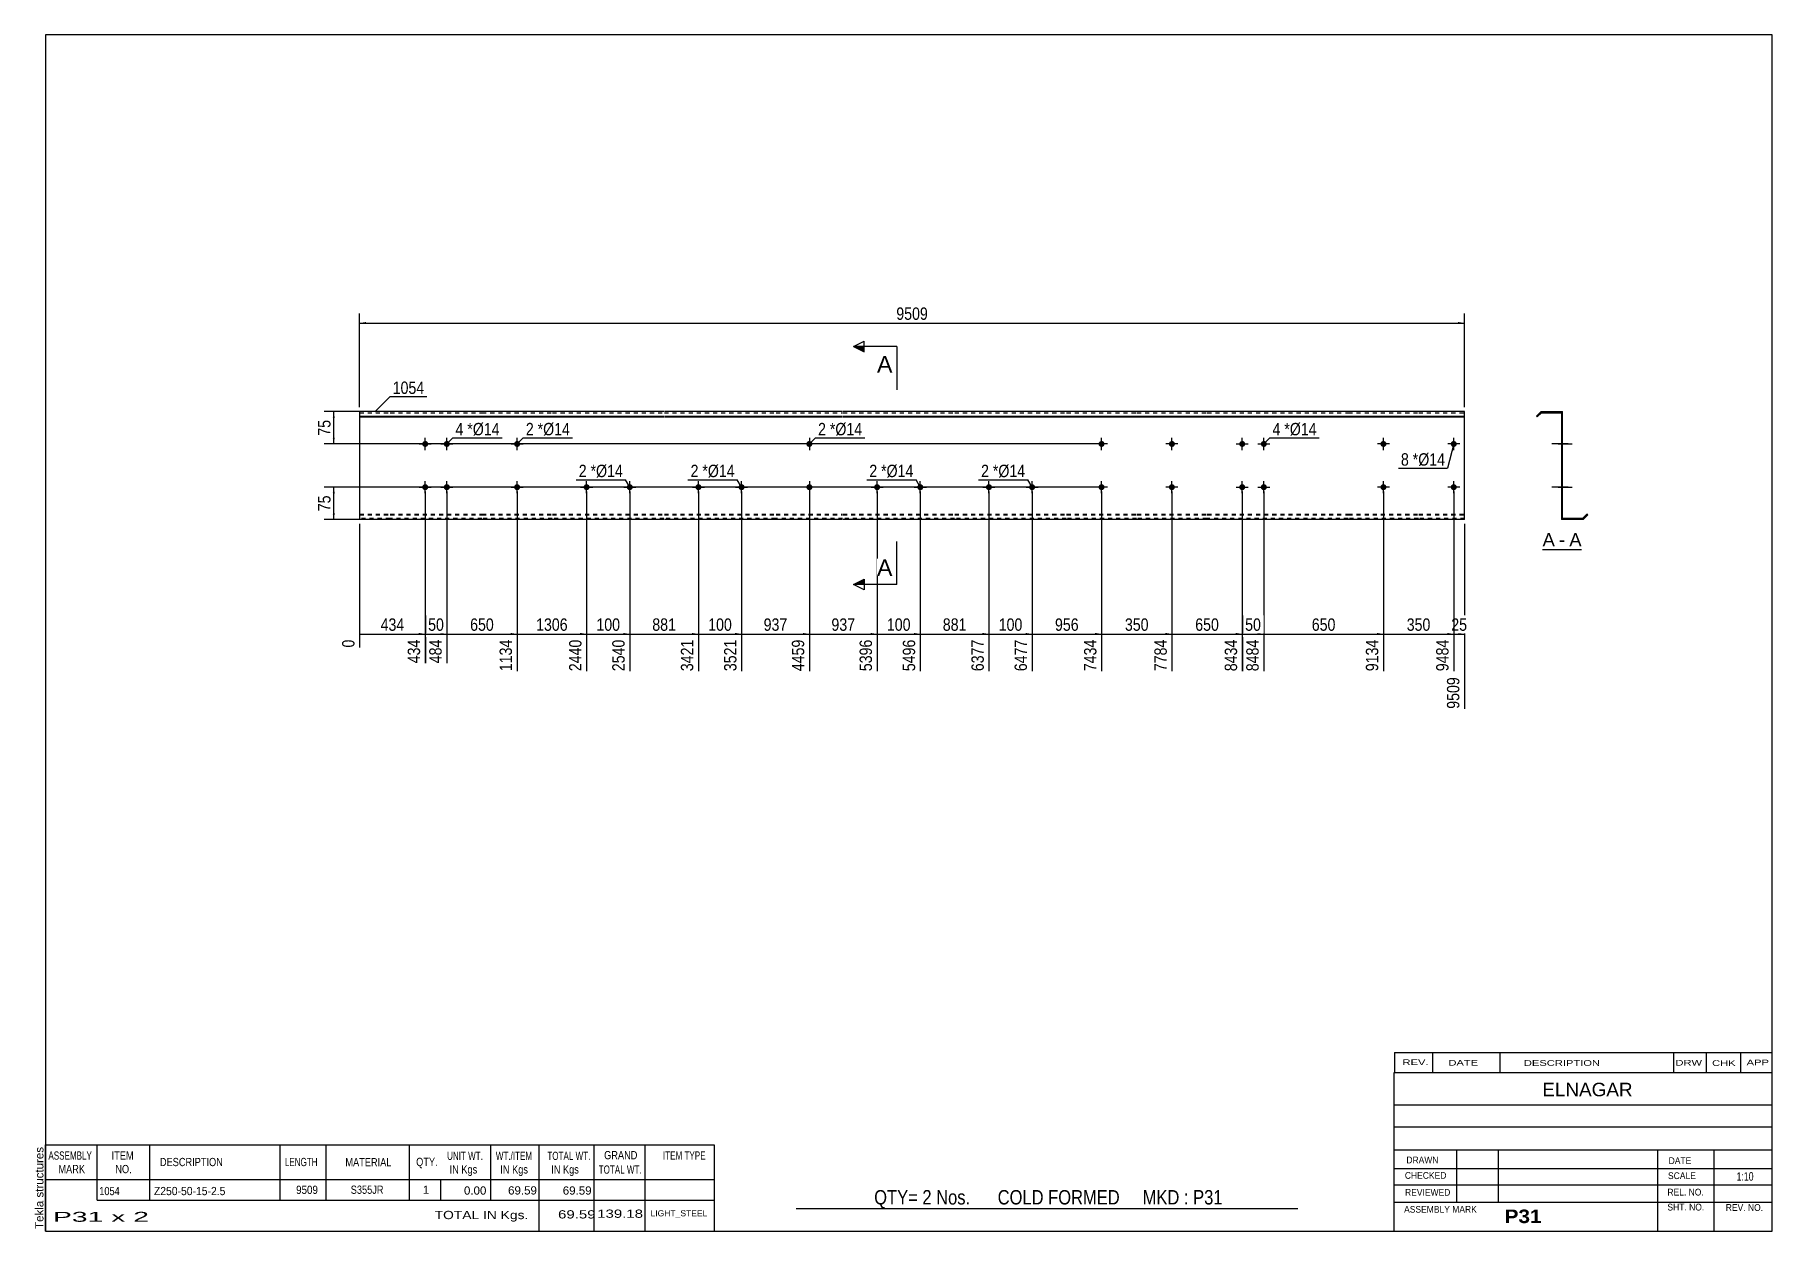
# Model space of a CAD drawing. Header units: millimetres. Extents: x -75 to 327, y -177 to 100.
import ezdxf

# ---------------------------------------------------------------- set-up
doc = ezdxf.new("R2010")
doc.units = ezdxf.units.MM
doc.linetypes.add('DXK_LINE_DOT1', pattern=[1.8814, 0.9407, -0.9407])
doc.styles.add('Arial', font='ARIAL.TTF', dxfattribs={"height": 0.2})
doc.styles.add('Arial Bold', font='ARIALBD.TTF', dxfattribs={"height": 0.2})
doc.styles.add('Arial Narrow', font='ARIALN.TTF', dxfattribs={"height": 0.2})

# ---------------------------------------------------------------- blocks, each defined once
blk = doc.blocks.new('Unknown-629082065-1769')
at = {"color": 5, "linetype": 'Continuous'}
for p, q in [((327.25, 99.75), (-72.75, 99.75)), ((-72.75, 99.75), (-72.75, -177.25)), ((327.25, -177.25), (327.25, 99.75)), ((-72.75, -177.25), (327.25, -177.25))]:
    blk.add_line(p, q, dxfattribs=at)
at = {"color": 174, "linetype": 'Continuous', "style": 'Arial'}
blk.add_text('Tekla structures', height=1.9102, rotation=90, dxfattribs=at).set_placement((-73.25, -176.75))
blk = doc.blocks.new('Unknown-629082065-12 - 1236')
at = {"color": 7, "linetype": 'Continuous'}
blk.add_line((274.04, -19.45), (283.07, -19.45), dxfattribs=at)
at = {"color": 0, "linetype": 'Continuous'}
blk.add_wipeout([(276.89, -18.7), (276.89, -15.5), (274.04, -15.5), (274.04, -18.7)], dxfattribs=at)
blk.add_wipeout([(279.27, -18.7), (279.27, -15.5), (277.85, -15.5), (277.85, -18.7)], dxfattribs=at)
at = {"color": 96, "linetype": 'Continuous', "style": 'Arial'}
blk.add_text('A', height=3.06, dxfattribs=at).set_placement((274.04, -18.7))
at = {"color": 0, "linetype": 'Continuous'}
blk.add_wipeout([(283.07, -18.7), (283.07, -15.5), (280.23, -15.5), (280.23, -18.7)], dxfattribs=at)
at = {"color": 96, "linetype": 'Continuous', "style": 'Arial'}
for s, p in [('A', (280.23, -18.7)), ('-', (277.85, -18.7))]:
    blk.add_text(s, height=3.06, dxfattribs=at).set_placement(p)
blk = doc.blocks.new('Bolt-629082065-1223 - 1203')
at = {"linetype": 'Continuous'}
for points in [[(14.5, 5, -1), (15.9, 5, -1)], [(19.5, 5, -1), (20.9, 5, -1)], [(14.5, -5, -1), (15.9, -5, -1)], [(19.5, -5, -1), (20.9, -5, -1)]]:
    blk.add_hatch(color=3, dxfattribs=at).paths.add_polyline_path(points)
at = {"color": 3, "linetype": 'Continuous'}
for p, q in [((13.8, 5), (16.6, 5)), ((15.2, 3.6), (15.2, 6.4)), ((18.8, 5), (21.6, 5)), ((20.2, 3.6), (20.2, 6.4)), ((15.2, -6.4), (15.2, -3.6)), ((20.2, -6.4), (20.2, -3.6)), ((13.8, -5), (16.6, -5)), ((18.8, -5), (21.6, -5))]:
    blk.add_line(p, q, dxfattribs=at)
blk = doc.blocks.new('Part-629082065-1218 - 1203')
at = {"color": 2, "linetype": 'Continuous'}
for p, q in [((7, 12.5), (0, 12.5)), ((0, 12.5), (0, -12.5)), ((28.29, 12.5), (7.1, 12.5)), ((44.59, 12.5), (28.39, 12.5)), ((70.49, 12.5), (44.69, 12.5)), ((96.39, 12.5), (70.59, 12.5)), ((111.89, 12.5), (96.49, 12.5)), ((137.79, 12.5), (111.99, 12.5)), ((163.69, 12.5), (137.89, 12.5)), ((179.98, 12.5), (163.79, 12.5)), ((196.28, 12.5), (180.08, 12.5)), ((228.97, 12.5), (196.38, 12.5)), ((245.27, 12.5), (229.07, 12.5)), ((255.96, 12.5), (245.37, 12.5)), ((255.96, -12.5), (255.96, 12.5)), ((0, 11.44), (7, 11.44)), ((0, 11.26), (7, 11.26)), ((7.1, 11.44), (28.29, 11.44)), ((7.1, 11.26), (28.29, 11.26)), ((28.39, 11.44), (44.59, 11.44)), ((28.39, 11.26), (44.59, 11.26)), ((44.69, 11.44), (70.49, 11.44)), ((44.69, 11.26), (70.49, 11.26)), ((70.59, 11.44), (96.39, 11.44)), ((70.59, 11.26), (96.39, 11.26)), ((96.49, 11.44), (111.89, 11.44)), ((96.49, 11.26), (111.89, 11.26)), ((111.99, 11.44), (137.79, 11.44)), ((111.99, 11.26), (137.79, 11.26)), ((137.89, 11.44), (163.69, 11.44)), ((137.89, 11.26), (163.69, 11.26)), ((163.79, 11.44), (179.98, 11.44)), ((163.79, 11.26), (179.98, 11.26)), ((180.08, 11.44), (196.28, 11.44)), ((180.08, 11.26), (196.28, 11.26)), ((196.38, 11.44), (228.97, 11.44)), ((196.38, 11.26), (228.97, 11.26)), ((229.07, 11.44), (245.27, 11.44)), ((229.07, 11.26), (245.27, 11.26)), ((245.37, 11.44), (255.96, 11.44)), ((245.37, 11.26), (255.96, 11.26)), ((7, -12.5), (0, -12.5)), ((28.29, -12.5), (7.1, -12.5)), ((44.59, -12.5), (28.39, -12.5)), ((70.49, -12.5), (44.69, -12.5)), ((96.39, -12.5), (70.59, -12.5)), ((111.89, -12.5), (96.49, -12.5)), ((137.79, -12.5), (111.99, -12.5)), ((163.69, -12.5), (137.89, -12.5)), ((179.98, -12.5), (163.79, -12.5)), ((196.28, -12.5), (180.08, -12.5)), ((228.97, -12.5), (196.38, -12.5)), ((245.27, -12.5), (229.07, -12.5)), ((255.96, -12.5), (245.37, -12.5))]:
    blk.add_line(p, q, dxfattribs=at)
at = {"color": 7, "linetype": 'DXK_LINE_DOT1'}
for p, q in [((0, 12.25), (7, 12.25)), ((7.1, 12.25), (28.29, 12.25)), ((28.39, 12.25), (44.59, 12.25)), ((44.69, 12.25), (70.49, 12.25)), ((70.59, 12.25), (96.39, 12.25)), ((96.49, 12.25), (111.89, 12.25)), ((111.99, 12.25), (137.79, 12.25)), ((137.89, 12.25), (163.69, 12.25)), ((163.79, 12.25), (179.98, 12.25)), ((180.08, 12.25), (196.28, 12.25)), ((196.38, 12.25), (228.97, 12.25)), ((229.07, 12.25), (245.27, 12.25)), ((245.37, 12.25), (255.96, 12.25)), ((0, -11.26), (7, -11.26)), ((0, -11.44), (7, -11.44)), ((7.1, -11.26), (28.29, -11.26)), ((7.1, -11.44), (28.29, -11.44)), ((28.39, -11.26), (44.59, -11.26)), ((28.39, -11.44), (44.59, -11.44)), ((44.69, -11.26), (70.49, -11.26)), ((44.69, -11.44), (70.49, -11.44)), ((70.59, -11.26), (96.39, -11.26)), ((70.59, -11.44), (96.39, -11.44)), ((96.49, -11.26), (111.89, -11.26)), ((96.49, -11.44), (111.89, -11.44)), ((111.99, -11.26), (137.79, -11.26)), ((111.99, -11.44), (137.79, -11.44)), ((137.89, -11.26), (163.69, -11.26)), ((137.89, -11.44), (163.69, -11.44)), ((163.79, -11.26), (179.98, -11.26)), ((163.79, -11.44), (179.98, -11.44)), ((180.08, -11.26), (196.28, -11.26)), ((180.08, -11.44), (196.28, -11.44)), ((196.38, -11.26), (228.97, -11.26)), ((196.38, -11.44), (228.97, -11.44)), ((229.07, -11.26), (245.27, -11.26)), ((229.07, -11.44), (245.27, -11.44)), ((245.37, -11.26), (255.96, -11.26)), ((245.37, -11.44), (255.96, -11.44)), ((7, -12.25), (0, -12.25)), ((28.29, -12.25), (7.1, -12.25)), ((44.59, -12.25), (28.39, -12.25)), ((70.49, -12.25), (44.69, -12.25)), ((96.39, -12.25), (70.59, -12.25)), ((111.89, -12.25), (96.49, -12.25)), ((137.79, -12.25), (111.99, -12.25)), ((163.69, -12.25), (137.89, -12.25)), ((179.98, -12.25), (163.79, -12.25)), ((196.28, -12.25), (180.08, -12.25)), ((228.97, -12.25), (196.38, -12.25)), ((245.27, -12.25), (229.07, -12.25)), ((255.96, -12.25), (245.37, -12.25))]:
    blk.add_line(p, q, dxfattribs=at)
blk = doc.blocks.new('Bolt-629082065-1219 - 1203')
at = {"linetype": 'Continuous'}
for points in [[(171.18, 5, -1), (172.58, 5, -1)], [(252.76, 5, -1), (254.16, 5, -1)]]:
    blk.add_hatch(color=3, dxfattribs=at).paths.add_polyline_path(points)
at = {"color": 3, "linetype": 'Continuous'}
for p, q in [((173.28, 5), (170.48, 5)), ((171.88, 3.6), (171.88, 6.4)), ((254.86, 5), (252.06, 5)), ((253.46, 3.6), (253.46, 6.4))]:
    blk.add_line(p, q, dxfattribs=at)
blk = doc.blocks.new('Bolt-629082065-1220 - 1203')
at = {"linetype": 'Continuous'}
for points in [[(171.18, -5, -1), (172.58, -5, -1)], [(252.76, -5, -1), (254.16, -5, -1)]]:
    blk.add_hatch(color=3, dxfattribs=at).paths.add_polyline_path(points)
at = {"color": 3, "linetype": 'Continuous'}
for p, q in [((171.88, -6.4), (171.88, -3.6)), ((253.46, -6.4), (253.46, -3.6)), ((173.28, -5), (170.48, -5)), ((254.86, -5), (252.06, -5))]:
    blk.add_line(p, q, dxfattribs=at)
blk = doc.blocks.new('Bolt-629082065-1221 - 1203')
at = {"linetype": 'Continuous'}
for points in [[(104.89, 5, -1), (103.49, 5, -1)], [(104.89, -5, -1), (103.49, -5, -1)]]:
    blk.add_hatch(color=3, dxfattribs=at).paths.add_polyline_path(points)
at = {"color": 3, "linetype": 'Continuous'}
for p, q in [((105.59, 5), (102.79, 5)), ((104.19, 6.4), (104.19, 3.6)), ((104.19, -3.6), (104.19, -6.4)), ((105.59, -5), (102.79, -5))]:
    blk.add_line(p, q, dxfattribs=at)
blk = doc.blocks.new('Bolt-629082065-1222 - 1203')
at = {"linetype": 'Continuous'}
for points in [[(35.79, 5, -1), (37.19, 5, -1)], [(35.79, -5, -1), (37.19, -5, -1)]]:
    blk.add_hatch(color=3, dxfattribs=at).paths.add_polyline_path(points)
at = {"color": 3, "linetype": 'Continuous'}
for p, q in [((35.09, 5), (37.89, 5)), ((36.49, 3.6), (36.49, 6.4)), ((36.49, -6.4), (36.49, -3.6)), ((35.09, -5), (37.89, -5))]:
    blk.add_line(p, q, dxfattribs=at)
blk = doc.blocks.new('Bolt-629082065-1224 - 1203')
at = {"linetype": 'Continuous'}
for points in [[(203.77, 5, -1), (205.17, 5, -1)], [(208.77, 5, -1), (210.17, 5, -1)], [(203.77, -5, -1), (205.17, -5, -1)], [(208.77, -5, -1), (210.17, -5, -1)]]:
    blk.add_hatch(color=3, dxfattribs=at).paths.add_polyline_path(points)
at = {"color": 3, "linetype": 'Continuous'}
for p, q in [((203.07, 5), (205.87, 5)), ((204.47, 3.6), (204.47, 6.4)), ((208.07, 5), (210.87, 5)), ((209.47, 3.6), (209.47, 6.4)), ((204.47, -6.4), (204.47, -3.6)), ((209.47, -6.4), (209.47, -3.6)), ((203.07, -5), (205.87, -5)), ((208.07, -5), (210.87, -5))]:
    blk.add_line(p, q, dxfattribs=at)
blk = doc.blocks.new('Bolt-629082065-1225 - 1203')
at = {"linetype": 'Continuous'}
for points in [[(187.48, 5, -1), (188.88, 5, -1)], [(236.47, 5, -1), (237.87, 5, -1)]]:
    blk.add_hatch(color=3, dxfattribs=at).paths.add_polyline_path(points)
at = {"color": 3, "linetype": 'Continuous'}
for p, q in [((189.58, 5), (186.78, 5)), ((188.18, 3.6), (188.18, 6.4)), ((238.57, 5), (235.77, 5)), ((237.17, 3.6), (237.17, 6.4))]:
    blk.add_line(p, q, dxfattribs=at)
blk = doc.blocks.new('Bolt-629082065-1226 - 1203')
at = {"linetype": 'Continuous'}
for points in [[(187.48, -5, -1), (188.88, -5, -1)], [(236.47, -5, -1), (237.87, -5, -1)]]:
    blk.add_hatch(color=3, dxfattribs=at).paths.add_polyline_path(points)
at = {"color": 3, "linetype": 'Continuous'}
for p, q in [((188.18, -6.4), (188.18, -3.6)), ((237.17, -6.4), (237.17, -3.6)), ((189.58, -5), (186.78, -5)), ((238.57, -5), (235.77, -5))]:
    blk.add_line(p, q, dxfattribs=at)
blk = doc.blocks.new('Bolt-629082065-1227 - 1203')
at = {"linetype": 'Continuous'}
for points in [[(145.79, -4.3, -1), (145.79, -5.7, -1)], [(155.79, -4.3, -1), (155.79, -5.7, -1)]]:
    blk.add_hatch(color=3, dxfattribs=at).paths.add_polyline_path(points)
at = {"color": 3, "linetype": 'Continuous'}
for p, q in [((145.79, -6.4), (145.79, -3.6)), ((155.79, -6.4), (155.79, -3.6)), ((144.39, -5), (147.19, -5)), ((154.39, -5), (157.19, -5))]:
    blk.add_line(p, q, dxfattribs=at)
blk = doc.blocks.new('Bolt-629082065-1228 - 1203')
at = {"linetype": 'Continuous'}
for points in [[(119.89, -4.3, -1), (119.89, -5.7, -1)], [(129.89, -4.3, -1), (129.89, -5.7, -1)]]:
    blk.add_hatch(color=3, dxfattribs=at).paths.add_polyline_path(points)
at = {"color": 3, "linetype": 'Continuous'}
for p, q in [((119.89, -6.4), (119.89, -3.6)), ((129.89, -6.4), (129.89, -3.6)), ((118.49, -5), (121.29, -5)), ((128.49, -5), (131.29, -5))]:
    blk.add_line(p, q, dxfattribs=at)
blk = doc.blocks.new('Bolt-629082065-1229 - 1203')
at = {"linetype": 'Continuous'}
for points in [[(52.59, -4.3, -1), (52.59, -5.7, -1)], [(62.59, -4.3, -1), (62.59, -5.7, -1)]]:
    blk.add_hatch(color=3, dxfattribs=at).paths.add_polyline_path(points)
at = {"color": 3, "linetype": 'Continuous'}
for p, q in [((52.59, -6.4), (52.59, -3.6)), ((62.59, -6.4), (62.59, -3.6)), ((51.19, -5), (53.99, -5)), ((61.19, -5), (63.99, -5))]:
    blk.add_line(p, q, dxfattribs=at)
blk = doc.blocks.new('Bolt-629082065-1230 - 1203')
at = {"linetype": 'Continuous'}
for points in [[(78.49, -4.3, -1), (78.49, -5.7, -1)], [(88.49, -4.3, -1), (88.49, -5.7, -1)]]:
    blk.add_hatch(color=3, dxfattribs=at).paths.add_polyline_path(points)
at = {"color": 3, "linetype": 'Continuous'}
for p, q in [((78.49, -6.4), (78.49, -3.6)), ((88.49, -6.4), (88.49, -3.6)), ((77.09, -5), (79.89, -5)), ((87.09, -5), (89.89, -5))]:
    blk.add_line(p, q, dxfattribs=at)
blk = doc.blocks.new('Bolt-629082065-1240 - 1236')
at = {"linetype": 'Continuous'}
blk.add_hatch(color=3, dxfattribs=at).paths.add_polyline_path([(278.43, -4.3), (278.43, -5.7), (278.68, -5.7), (278.68, -4.3)])
blk.add_hatch(color=3, dxfattribs=at).paths.add_polyline_path([(278.43, -4.3), (278.43, -5.7), (278.68, -5.7), (278.68, -4.3)])
at = {"color": 3, "linetype": 'Continuous'}
for p, q in [((277.63, -5), (280.93, -5)), ((277.63, -5), (280.93, -5)), ((278.43, -4.3), (278.68, -4.3)), ((278.43, -4.3), (278.68, -4.3)), ((278.43, -5.7), (278.68, -5.7)), ((278.43, -5.7), (278.68, -5.7))]:
    blk.add_line(p, q, dxfattribs=at)
blk = doc.blocks.new('Part-629082065-1238 - 1236')
at = {"color": 2, "linetype": 'Continuous'}
for p, q in [((273.68, 12.5), (272.62, 11.44)), ((273.78, 12.25), (272.8, 11.26)), ((273.68, 12.5), (278.68, 12.5)), ((273.78, 12.25), (278.43, 12.25)), ((278.43, 12.25), (278.43, -12.5)), ((278.68, -12.25), (278.68, 12.5)), ((272.62, 11.44), (272.8, 11.26)), ((283.33, -12.25), (284.32, -11.26)), ((283.43, -12.5), (284.49, -11.44)), ((284.49, -11.44), (284.32, -11.26)), ((283.43, -12.5), (278.43, -12.5)), ((283.33, -12.25), (278.68, -12.25))]:
    blk.add_line(p, q, dxfattribs=at)
blk = doc.blocks.new('Bolt-629082065-1239 - 1236')
at = {"linetype": 'Continuous'}
blk.add_hatch(color=3, dxfattribs=at).paths.add_polyline_path([(278.43, 5.7), (278.43, 4.3), (278.68, 4.3), (278.68, 5.7)])
blk.add_hatch(color=3, dxfattribs=at).paths.add_polyline_path([(278.43, 5.7), (278.43, 4.3), (278.68, 4.3), (278.68, 5.7)])
at = {"color": 3, "linetype": 'Continuous'}
for p, q in [((277.63, 5), (280.93, 5)), ((277.63, 5), (280.93, 5)), ((278.43, 5.7), (278.68, 5.7)), ((278.43, 5.7), (278.68, 5.7)), ((278.43, 4.3), (278.68, 4.3)), ((278.43, 4.3), (278.68, 4.3))]:
    blk.add_line(p, q, dxfattribs=at)
blk = doc.blocks.new('Bolt-629082065-1241 - 1236')
at = {"linetype": 'Continuous'}
for points in [[(278.68, 4.3), (278.68, 5.7), (278.43, 5.7), (278.43, 4.3)], [(278.68, -5.7), (278.68, -4.3), (278.43, -4.3), (278.43, -5.7)]]:
    blk.add_hatch(color=3, dxfattribs=at).paths.add_polyline_path(points)
at = {"color": 3, "linetype": 'Continuous'}
for p, q in [((278.68, 5), (276.43, 5)), ((278.68, 5.7), (278.43, 5.7)), ((278.68, 4.3), (278.43, 4.3)), ((278.68, -5), (276.43, -5)), ((278.68, -4.3), (278.43, -4.3)), ((278.68, -5.7), (278.43, -5.7))]:
    blk.add_line(p, q, dxfattribs=at)
blk = doc.blocks.new('Bolt-629082065-1242 - 1236')
at = {"linetype": 'Continuous'}
for points in [[(278.43, 5.7), (278.43, 4.3), (278.68, 4.3), (278.68, 5.7)], [(278.43, -4.3), (278.43, -5.7), (278.68, -5.7), (278.68, -4.3)]]:
    blk.add_hatch(color=3, dxfattribs=at).paths.add_polyline_path(points)
at = {"color": 3, "linetype": 'Continuous'}
for p, q in [((279.48, 5), (276.18, 5)), ((278.68, 5.7), (278.43, 5.7)), ((278.68, 4.3), (278.43, 4.3)), ((279.48, -5), (276.18, -5)), ((278.68, -4.3), (278.43, -4.3)), ((278.68, -5.7), (278.43, -5.7))]:
    blk.add_line(p, q, dxfattribs=at)
blk = doc.blocks.new('Bolt-629082065-1243 - 1236')
at = {"linetype": 'Continuous'}
for points in [[(278.43, 5.7), (278.43, 4.3), (278.68, 4.3), (278.68, 5.7)], [(278.43, 5.7), (278.43, 4.3), (278.68, 4.3), (278.68, 5.7)], [(278.43, -4.3), (278.43, -5.7), (278.68, -5.7), (278.68, -4.3)], [(278.43, -4.3), (278.43, -5.7), (278.68, -5.7), (278.68, -4.3)]]:
    blk.add_hatch(color=3, dxfattribs=at).paths.add_polyline_path(points)
at = {"color": 3, "linetype": 'Continuous'}
for p, q in [((279.98, 5), (276.18, 5)), ((279.98, 5), (276.18, 5)), ((278.68, 5.7), (278.43, 5.7)), ((278.68, 5.7), (278.43, 5.7)), ((278.68, 4.3), (278.43, 4.3)), ((278.68, 4.3), (278.43, 4.3)), ((279.98, -5), (276.18, -5)), ((279.98, -5), (276.18, -5)), ((278.68, -4.3), (278.43, -4.3)), ((278.68, -4.3), (278.43, -4.3)), ((278.68, -5.7), (278.43, -5.7)), ((278.68, -5.7), (278.43, -5.7))]:
    blk.add_line(p, q, dxfattribs=at)
blk = doc.blocks.new('Bolt-629082065-1244 - 1236')
at = {"linetype": 'Continuous'}
for points in [[(278.43, 5.7), (278.43, 4.3), (278.68, 4.3), (278.68, 5.7)], [(278.43, 5.7), (278.43, 4.3), (278.68, 4.3), (278.68, 5.7)], [(278.43, -4.3), (278.43, -5.7), (278.68, -5.7), (278.68, -4.3)], [(278.43, -4.3), (278.43, -5.7), (278.68, -5.7), (278.68, -4.3)]]:
    blk.add_hatch(color=3, dxfattribs=at).paths.add_polyline_path(points)
at = {"color": 3, "linetype": 'Continuous'}
for p, q in [((279.98, 5), (276.18, 5)), ((279.98, 5), (276.18, 5)), ((278.68, 5.7), (278.43, 5.7)), ((278.68, 5.7), (278.43, 5.7)), ((278.68, 4.3), (278.43, 4.3)), ((278.68, 4.3), (278.43, 4.3)), ((279.98, -5), (276.18, -5)), ((279.98, -5), (276.18, -5)), ((278.68, -4.3), (278.43, -4.3)), ((278.68, -4.3), (278.43, -4.3)), ((278.68, -5.7), (278.43, -5.7)), ((278.68, -5.7), (278.43, -5.7))]:
    blk.add_line(p, q, dxfattribs=at)
blk = doc.blocks.new('Bolt-629082065-1245 - 1236')
at = {"linetype": 'Continuous'}
blk.add_hatch(color=3, dxfattribs=at).paths.add_polyline_path([(278.43, 5.7), (278.43, 4.3), (278.68, 4.3), (278.68, 5.7)])
blk.add_hatch(color=3, dxfattribs=at).paths.add_polyline_path([(278.43, 5.7), (278.43, 4.3), (278.68, 4.3), (278.68, 5.7)])
at = {"color": 3, "linetype": 'Continuous'}
for p, q in [((277.63, 5), (280.93, 5)), ((277.63, 5), (280.93, 5)), ((278.43, 5.7), (278.68, 5.7)), ((278.43, 5.7), (278.68, 5.7)), ((278.43, 4.3), (278.68, 4.3)), ((278.43, 4.3), (278.68, 4.3))]:
    blk.add_line(p, q, dxfattribs=at)
blk = doc.blocks.new('Bolt-629082065-1246 - 1236')
at = {"linetype": 'Continuous'}
blk.add_hatch(color=3, dxfattribs=at).paths.add_polyline_path([(278.43, -4.3), (278.43, -5.7), (278.68, -5.7), (278.68, -4.3)])
blk.add_hatch(color=3, dxfattribs=at).paths.add_polyline_path([(278.43, -4.3), (278.43, -5.7), (278.68, -5.7), (278.68, -4.3)])
at = {"color": 3, "linetype": 'Continuous'}
for p, q in [((277.63, -5), (280.93, -5)), ((277.63, -5), (280.93, -5)), ((278.43, -4.3), (278.68, -4.3)), ((278.43, -4.3), (278.68, -4.3)), ((278.43, -5.7), (278.68, -5.7)), ((278.43, -5.7), (278.68, -5.7))]:
    blk.add_line(p, q, dxfattribs=at)
blk = doc.blocks.new('Bolt-629082065-1247 - 1236')
at = {"linetype": 'Continuous'}
blk.add_hatch(color=3, dxfattribs=at).paths.add_polyline_path([(278.68, -5.7), (278.68, -4.3), (278.43, -4.3), (278.43, -5.7)])
blk.add_hatch(color=3, dxfattribs=at).paths.add_polyline_path([(278.68, -5.7), (278.68, -4.3), (278.43, -4.3), (278.43, -5.7)])
at = {"color": 3, "linetype": 'Continuous'}
for p, q in [((277.68, -5), (280.43, -5)), ((277.68, -5), (280.43, -5)), ((278.43, -4.3), (278.68, -4.3)), ((278.43, -4.3), (278.68, -4.3)), ((278.43, -5.7), (278.68, -5.7)), ((278.43, -5.7), (278.68, -5.7))]:
    blk.add_line(p, q, dxfattribs=at)
blk = doc.blocks.new('Bolt-629082065-1248 - 1236')
at = {"linetype": 'Continuous'}
blk.add_hatch(color=3, dxfattribs=at).paths.add_polyline_path([(278.68, -5.7), (278.68, -4.3), (278.43, -4.3), (278.43, -5.7)])
blk.add_hatch(color=3, dxfattribs=at).paths.add_polyline_path([(278.68, -5.7), (278.68, -4.3), (278.43, -4.3), (278.43, -5.7)])
at = {"color": 3, "linetype": 'Continuous'}
for p, q in [((277.68, -5), (280.43, -5)), ((277.68, -5), (280.43, -5)), ((278.43, -4.3), (278.68, -4.3)), ((278.43, -4.3), (278.68, -4.3)), ((278.43, -5.7), (278.68, -5.7)), ((278.43, -5.7), (278.68, -5.7))]:
    blk.add_line(p, q, dxfattribs=at)
blk = doc.blocks.new('Bolt-629082065-1249 - 1236')
at = {"linetype": 'Continuous'}
blk.add_hatch(color=3, dxfattribs=at).paths.add_polyline_path([(278.68, -5.7), (278.68, -4.3), (278.43, -4.3), (278.43, -5.7)])
blk.add_hatch(color=3, dxfattribs=at).paths.add_polyline_path([(278.68, -5.7), (278.68, -4.3), (278.43, -4.3), (278.43, -5.7)])
at = {"color": 3, "linetype": 'Continuous'}
for p, q in [((277.68, -5), (280.43, -5)), ((277.68, -5), (280.43, -5)), ((278.43, -4.3), (278.68, -4.3)), ((278.43, -4.3), (278.68, -4.3)), ((278.43, -5.7), (278.68, -5.7)), ((278.43, -5.7), (278.68, -5.7))]:
    blk.add_line(p, q, dxfattribs=at)
blk = doc.blocks.new('Bolt-629082065-1250 - 1236')
at = {"linetype": 'Continuous'}
blk.add_hatch(color=3, dxfattribs=at).paths.add_polyline_path([(278.68, -5.7), (278.68, -4.3), (278.43, -4.3), (278.43, -5.7)])
blk.add_hatch(color=3, dxfattribs=at).paths.add_polyline_path([(278.68, -5.7), (278.68, -4.3), (278.43, -4.3), (278.43, -5.7)])
at = {"color": 3, "linetype": 'Continuous'}
for p, q in [((277.68, -5), (280.43, -5)), ((277.68, -5), (280.43, -5)), ((278.43, -4.3), (278.68, -4.3)), ((278.43, -4.3), (278.68, -4.3)), ((278.43, -5.7), (278.68, -5.7)), ((278.43, -5.7), (278.68, -5.7))]:
    blk.add_line(p, q, dxfattribs=at)
blk = doc.blocks.new('StraightDimension-629082065-1279 - 1203')
at = {"linetype": 'Continuous'}
blk.add_hatch(color=7, dxfattribs=at).paths.add_polyline_path([(118.39, -38.75), (119.89, -39), (118.39, -39.25)])
at = {"color": 7, "linetype": 'Continuous'}
for p, q in [((104.19, -6), (104.19, -47.61)), ((119.89, -6), (119.89, -47.61)), ((104.19, -39), (119.89, -39))]:
    blk.add_line(p, q, dxfattribs=at)
at = {"color": 0}
blk.add_wipeout([(115.38, -38.85), (115.38, -34.65), (108.7, -34.65), (108.7, -38.85)], dxfattribs=at)
at = {"color": 0, "linetype": 'Continuous'}
blk.add_wipeout([(119.29, -39.7), (115.09, -39.7), (115.09, -48.21), (119.29, -48.21)], dxfattribs=at)
at = {"color": 3, "style": 'Arial Narrow'}
blk.add_text('937', height=2.863, dxfattribs=at).set_placement((109.3, -38.25))
at = {"color": 3, "linetype": 'Continuous', "style": 'Arial Narrow'}
blk.add_text('5396', height=2.863, rotation=90.0002, dxfattribs=at).set_placement((118.69, -47.61))
blk = doc.blocks.new('StraightDimension-629082065-1284 - 1203')
at = {"linetype": 'Continuous'}
blk.add_hatch(color=7, dxfattribs=at).paths.add_polyline_path([(51.09, -38.75), (52.59, -39), (51.09, -39.25)])
at = {"color": 7, "linetype": 'Continuous'}
for p, q in [((36.49, -6), (36.49, -47.61)), ((52.59, -6), (52.59, -47.61)), ((36.49, -39), (52.59, -39))]:
    blk.add_line(p, q, dxfattribs=at)
at = {"color": 0}
blk.add_wipeout([(48.8, -38.85), (48.8, -34.65), (40.28, -34.65), (40.28, -38.85)], dxfattribs=at)
at = {"color": 0, "linetype": 'Continuous'}
blk.add_wipeout([(51.99, -39.7), (47.79, -39.7), (47.79, -48.21), (51.99, -48.21)], dxfattribs=at)
at = {"color": 3, "style": 'Arial Narrow'}
blk.add_text('1306', height=2.863, dxfattribs=at).set_placement((40.88, -38.25))
at = {"color": 3, "linetype": 'Continuous', "style": 'Arial Narrow'}
blk.add_text('2440', height=2.863, rotation=90.0002, dxfattribs=at).set_placement((51.39, -47.61))
blk = doc.blocks.new('StraightDimension-629082065-1283 - 1203')
at = {"linetype": 'Continuous'}
blk.add_hatch(color=7, dxfattribs=at).paths.add_polyline_path([(61.09, -38.75), (62.59, -39), (61.09, -39.25)])
at = {"color": 7, "linetype": 'Continuous'}
for p, q in [((52.59, -6), (52.59, -47.61)), ((62.59, -6), (62.59, -47.61)), ((52.59, -39), (62.59, -39))]:
    blk.add_line(p, q, dxfattribs=at)
at = {"color": 0}
blk.add_wipeout([(60.93, -38.85), (60.93, -34.65), (54.25, -34.65), (54.25, -38.85)], dxfattribs=at)
at = {"color": 0, "linetype": 'Continuous'}
blk.add_wipeout([(61.99, -39.7), (57.79, -39.7), (57.79, -48.21), (61.99, -48.21)], dxfattribs=at)
at = {"color": 3, "style": 'Arial Narrow'}
blk.add_text('100', height=2.863, dxfattribs=at).set_placement((54.85, -38.25))
at = {"color": 3, "linetype": 'Continuous', "style": 'Arial Narrow'}
blk.add_text('2540', height=2.863, rotation=90.0002, dxfattribs=at).set_placement((61.39, -47.61))
blk = doc.blocks.new('StraightDimension-629082065-1282 - 1203')
at = {"linetype": 'Continuous'}
blk.add_hatch(color=7, dxfattribs=at).paths.add_polyline_path([(76.99, -38.75), (78.49, -39), (76.99, -39.25)])
at = {"color": 7, "linetype": 'Continuous'}
for p, q in [((62.59, -6), (62.59, -47.61)), ((78.49, -6), (78.49, -47.61)), ((62.59, -39), (78.49, -39))]:
    blk.add_line(p, q, dxfattribs=at)
at = {"color": 0}
blk.add_wipeout([(73.88, -38.85), (73.88, -34.65), (67.2, -34.65), (67.2, -38.85)], dxfattribs=at)
at = {"color": 0, "linetype": 'Continuous'}
blk.add_wipeout([(77.89, -39.7), (73.69, -39.7), (73.69, -48.21), (77.89, -48.21)], dxfattribs=at)
at = {"color": 3, "style": 'Arial Narrow'}
blk.add_text('881', height=2.863, dxfattribs=at).set_placement((67.8, -38.25))
at = {"color": 3, "linetype": 'Continuous', "style": 'Arial Narrow'}
blk.add_text('3421', height=2.863, rotation=90.0002, dxfattribs=at).set_placement((77.29, -47.61))
blk = doc.blocks.new('StraightDimension-629082065-1286 - 1203')
at = {"linetype": 'Continuous'}
blk.add_hatch(color=7, dxfattribs=at).paths.add_polyline_path([(18.7, -38.75), (20.2, -39), (18.7, -39.25)])
at = {"color": 7, "linetype": 'Continuous'}
for p, q in [((15.2, -6), (15.2, -45.78)), ((20.2, -6), (20.2, -45.78)), ((15.2, -39), (20.2, -39))]:
    blk.add_line(p, q, dxfattribs=at)
at = {"color": 0}
blk.add_wipeout([(20.13, -38.85), (20.13, -34.65), (15.27, -34.65), (15.27, -38.85)], dxfattribs=at)
at = {"color": 0, "linetype": 'Continuous'}
blk.add_wipeout([(19.6, -39.7), (15.4, -39.7), (15.4, -46.38), (19.6, -46.38)], dxfattribs=at)
at = {"color": 3, "style": 'Arial Narrow'}
blk.add_text('50', height=2.863, dxfattribs=at).set_placement((15.87, -38.25))
at = {"color": 3, "linetype": 'Continuous', "style": 'Arial Narrow'}
blk.add_text('484', height=2.863, rotation=90.0002, dxfattribs=at).set_placement((19, -45.78))
blk = doc.blocks.new('StraightDimension-629082065-1280 - 1203')
at = {"linetype": 'Continuous'}
blk.add_hatch(color=7, dxfattribs=at).paths.add_polyline_path([(102.69, -38.75), (104.19, -39), (102.69, -39.25)])
at = {"color": 7, "linetype": 'Continuous'}
for p, q in [((88.49, -6), (88.49, -47.61)), ((104.19, -6), (104.19, -47.61)), ((88.49, -39), (104.19, -39))]:
    blk.add_line(p, q, dxfattribs=at)
at = {"color": 0}
blk.add_wipeout([(99.68, -38.85), (99.68, -34.65), (93, -34.65), (93, -38.85)], dxfattribs=at)
at = {"color": 0, "linetype": 'Continuous'}
blk.add_wipeout([(103.59, -39.7), (99.39, -39.7), (99.39, -48.21), (103.59, -48.21)], dxfattribs=at)
at = {"color": 3, "style": 'Arial Narrow'}
blk.add_text('937', height=2.863, dxfattribs=at).set_placement((93.6, -38.25))
at = {"color": 3, "linetype": 'Continuous', "style": 'Arial Narrow'}
blk.add_text('4459', height=2.863, rotation=90.0002, dxfattribs=at).set_placement((102.99, -47.61))
blk = doc.blocks.new('StraightDimension-629082065-1354 - 1203')
at = {"linetype": 'Continuous'}
for points in [[(-6.25, 11), (-6, 12.5), (-5.75, 11)], [(-5.75, 6.5), (-6, 5), (-6.25, 6.5)]]:
    blk.add_hatch(color=7, dxfattribs=at).paths.add_polyline_path(points)
at = {"color": 7, "linetype": 'Continuous'}
for p, q in [((14.2, 12.5), (-8.25, 12.5)), ((-6, 5), (-6, 12.5)), ((170.88, 5), (-8.25, 5))]:
    blk.add_line(p, q, dxfattribs=at)
at = {"color": 0}
blk.add_wipeout([(-6.15, 11.18), (-10.35, 11.18), (-10.35, 6.32), (-6.15, 6.32)], dxfattribs=at)
at = {"color": 3, "style": 'Arial Narrow'}
blk.add_text('75', height=2.863, rotation=90.0002, dxfattribs=at).set_placement((-6.75, 6.92))
blk = doc.blocks.new('StraightDimension-629082065-1269 - 1203')
at = {"linetype": 'Continuous'}
blk.add_hatch(color=7, dxfattribs=at).paths.add_polyline_path([(254.46, -38.75), (255.96, -39), (254.46, -39.25)])
at = {"color": 7, "linetype": 'Continuous'}
for p, q in [((253.46, -6), (253.46, -47.61)), ((255.96, -13.5), (255.96, -56.31)), ((253.46, -39), (255.96, -39))]:
    blk.add_line(p, q, dxfattribs=at)
at = {"color": 0}
blk.add_wipeout([(257.14, -38.85), (257.14, -34.65), (252.29, -34.65), (252.29, -38.85)], dxfattribs=at)
at = {"color": 0, "linetype": 'Continuous'}
blk.add_wipeout([(255.36, -48.4), (251.16, -48.4), (251.16, -56.91), (255.36, -56.91)], dxfattribs=at)
at = {"color": 3, "style": 'Arial Narrow'}
blk.add_text('25', height=2.863, dxfattribs=at).set_placement((252.89, -38.25))
at = {"color": 3, "linetype": 'Continuous', "style": 'Arial Narrow'}
blk.add_text('9509', height=2.863, rotation=90.0002, dxfattribs=at).set_placement((254.76, -56.31))
blk = doc.blocks.new('StraightDimension-629082065-1277 - 1203')
at = {"linetype": 'Continuous'}
blk.add_hatch(color=7, dxfattribs=at).paths.add_polyline_path([(144.29, -38.75), (145.79, -39), (144.29, -39.25)])
at = {"color": 7, "linetype": 'Continuous'}
for p, q in [((129.89, -6), (129.89, -47.61)), ((145.79, -6), (145.79, -47.61)), ((129.89, -39), (145.79, -39))]:
    blk.add_line(p, q, dxfattribs=at)
at = {"color": 0}
blk.add_wipeout([(141.18, -38.85), (141.18, -34.65), (134.5, -34.65), (134.5, -38.85)], dxfattribs=at)
at = {"color": 0, "linetype": 'Continuous'}
blk.add_wipeout([(145.19, -39.7), (140.99, -39.7), (140.99, -48.21), (145.19, -48.21)], dxfattribs=at)
at = {"color": 3, "style": 'Arial Narrow'}
blk.add_text('881', height=2.863, dxfattribs=at).set_placement((135.1, -38.25))
at = {"color": 3, "linetype": 'Continuous', "style": 'Arial Narrow'}
blk.add_text('6377', height=2.863, rotation=90.0002, dxfattribs=at).set_placement((144.59, -47.61))
blk = doc.blocks.new('StraightDimension-629082065-1270 - 1203')
at = {"linetype": 'Continuous'}
blk.add_hatch(color=7, dxfattribs=at).paths.add_polyline_path([(251.96, -38.75), (253.46, -39), (251.96, -39.25)])
at = {"color": 7, "linetype": 'Continuous'}
for p, q in [((237.17, -6), (237.17, -47.61)), ((253.46, -6), (253.46, -47.61)), ((237.17, -39), (253.46, -39))]:
    blk.add_line(p, q, dxfattribs=at)
at = {"color": 0}
blk.add_wipeout([(248.66, -38.85), (248.66, -34.65), (241.97, -34.65), (241.97, -38.85)], dxfattribs=at)
at = {"color": 0, "linetype": 'Continuous'}
blk.add_wipeout([(252.86, -39.7), (248.66, -39.7), (248.66, -48.21), (252.86, -48.21)], dxfattribs=at)
at = {"color": 3, "style": 'Arial Narrow'}
blk.add_text('350', height=2.863, dxfattribs=at).set_placement((242.57, -38.25))
at = {"color": 3, "linetype": 'Continuous', "style": 'Arial Narrow'}
blk.add_text('9484', height=2.863, rotation=90.0002, dxfattribs=at).set_placement((252.26, -47.61))
blk = doc.blocks.new('StraightDimension-629082065-1271 - 1203')
at = {"linetype": 'Continuous'}
blk.add_hatch(color=7, dxfattribs=at).paths.add_polyline_path([(235.67, -38.75), (237.17, -39), (235.67, -39.25)])
at = {"color": 7, "linetype": 'Continuous'}
for p, q in [((209.47, -6), (209.47, -47.61)), ((237.17, -6), (237.17, -47.61)), ((209.47, -39), (237.17, -39))]:
    blk.add_line(p, q, dxfattribs=at)
at = {"color": 0}
blk.add_wipeout([(226.66, -38.85), (226.66, -34.65), (219.98, -34.65), (219.98, -38.85)], dxfattribs=at)
at = {"color": 0, "linetype": 'Continuous'}
blk.add_wipeout([(236.57, -39.7), (232.37, -39.7), (232.37, -48.21), (236.57, -48.21)], dxfattribs=at)
at = {"color": 3, "style": 'Arial Narrow'}
blk.add_text('650', height=2.863, dxfattribs=at).set_placement((220.58, -38.25))
at = {"color": 3, "linetype": 'Continuous', "style": 'Arial Narrow'}
blk.add_text('9134', height=2.863, rotation=90.0002, dxfattribs=at).set_placement((235.97, -47.61))
blk = doc.blocks.new('StraightDimension-629082065-1287 - 1203')
at = {"linetype": 'Continuous'}
blk.add_hatch(color=7, dxfattribs=at).paths.add_polyline_path([(13.7, -38.75), (15.2, -39), (13.7, -39.25)])
at = {"color": 7, "linetype": 'Continuous'}
for p, q in [((15.2, -6), (15.2, -45.78)), ((0, -13.5), (0, -42.13)), ((0, -39), (15.2, -39))]:
    blk.add_line(p, q, dxfattribs=at)
at = {"color": 0}
blk.add_wipeout([(10.94, -38.85), (10.94, -34.65), (4.26, -34.65), (4.26, -38.85)], dxfattribs=at)
at = {"color": 0, "linetype": 'Continuous'}
blk.add_wipeout([(-0.6, -39.7), (-4.8, -39.7), (-4.8, -42.73), (-0.6, -42.73)], dxfattribs=at)
at = {"color": 3, "linetype": 'Continuous', "style": 'Arial Narrow'}
blk.add_text('0', height=2.86, rotation=90.0002, dxfattribs=at).set_placement((-1.2, -42.13))
at = {"color": 0, "linetype": 'Continuous'}
blk.add_wipeout([(14.6, -39.7), (10.4, -39.7), (10.4, -46.38), (14.6, -46.38)], dxfattribs=at)
at = {"color": 3, "style": 'Arial Narrow'}
blk.add_text('434', height=2.863, dxfattribs=at).set_placement((4.86, -38.25))
at = {"color": 3, "linetype": 'Continuous', "style": 'Arial Narrow'}
blk.add_text('434', height=2.863, rotation=90.0002, dxfattribs=at).set_placement((14, -45.78))
blk = doc.blocks.new('StraightDimension-629082065-1272 - 1203')
at = {"linetype": 'Continuous'}
blk.add_hatch(color=7, dxfattribs=at).paths.add_polyline_path([(207.97, -38.75), (209.47, -39), (207.97, -39.25)])
at = {"color": 7, "linetype": 'Continuous'}
for p, q in [((204.47, -6), (204.47, -47.61)), ((209.47, -6), (209.47, -47.61)), ((204.47, -39), (209.47, -39))]:
    blk.add_line(p, q, dxfattribs=at)
at = {"color": 0}
blk.add_wipeout([(209.4, -38.85), (209.4, -34.65), (204.54, -34.65), (204.54, -38.85)], dxfattribs=at)
at = {"color": 0, "linetype": 'Continuous'}
blk.add_wipeout([(208.87, -39.7), (204.67, -39.7), (204.67, -48.21), (208.87, -48.21)], dxfattribs=at)
at = {"color": 3, "style": 'Arial Narrow'}
blk.add_text('50', height=2.863, dxfattribs=at).set_placement((205.14, -38.25))
at = {"color": 3, "linetype": 'Continuous', "style": 'Arial Narrow'}
blk.add_text('8484', height=2.863, rotation=90.0002, dxfattribs=at).set_placement((208.27, -47.61))
blk = doc.blocks.new('StraightDimension-629082065-1273 - 1203')
at = {"linetype": 'Continuous'}
blk.add_hatch(color=7, dxfattribs=at).paths.add_polyline_path([(202.97, -38.75), (204.47, -39), (202.97, -39.25)])
at = {"color": 7, "linetype": 'Continuous'}
for p, q in [((188.18, -6), (188.18, -47.61)), ((204.47, -6), (204.47, -47.61)), ((188.18, -39), (204.47, -39))]:
    blk.add_line(p, q, dxfattribs=at)
at = {"color": 0}
blk.add_wipeout([(199.67, -38.85), (199.67, -34.65), (192.98, -34.65), (192.98, -38.85)], dxfattribs=at)
at = {"color": 0, "linetype": 'Continuous'}
blk.add_wipeout([(203.87, -39.7), (199.67, -39.7), (199.67, -48.21), (203.87, -48.21)], dxfattribs=at)
at = {"color": 3, "style": 'Arial Narrow'}
blk.add_text('650', height=2.863, dxfattribs=at).set_placement((193.58, -38.25))
at = {"color": 3, "linetype": 'Continuous', "style": 'Arial Narrow'}
blk.add_text('8434', height=2.863, rotation=90.0002, dxfattribs=at).set_placement((203.27, -47.61))
blk = doc.blocks.new('StraightDimension-629082065-1281 - 1203')
at = {"linetype": 'Continuous'}
blk.add_hatch(color=7, dxfattribs=at).paths.add_polyline_path([(86.99, -38.75), (88.49, -39), (86.99, -39.25)])
at = {"color": 7, "linetype": 'Continuous'}
for p, q in [((78.49, -6), (78.49, -47.61)), ((88.49, -6), (88.49, -47.61)), ((78.49, -39), (88.49, -39))]:
    blk.add_line(p, q, dxfattribs=at)
at = {"color": 0}
blk.add_wipeout([(86.83, -38.85), (86.83, -34.65), (80.15, -34.65), (80.15, -38.85)], dxfattribs=at)
at = {"color": 0, "linetype": 'Continuous'}
blk.add_wipeout([(87.89, -39.7), (83.69, -39.7), (83.69, -48.21), (87.89, -48.21)], dxfattribs=at)
at = {"color": 3, "style": 'Arial Narrow'}
blk.add_text('100', height=2.863, dxfattribs=at).set_placement((80.75, -38.25))
at = {"color": 3, "linetype": 'Continuous', "style": 'Arial Narrow'}
blk.add_text('3521', height=2.863, rotation=90.0002, dxfattribs=at).set_placement((87.29, -47.61))
blk = doc.blocks.new('StraightDimension-629082065-1274 - 1203')
at = {"linetype": 'Continuous'}
blk.add_hatch(color=7, dxfattribs=at).paths.add_polyline_path([(186.68, -38.75), (188.18, -39), (186.68, -39.25)])
at = {"color": 7, "linetype": 'Continuous'}
for p, q in [((171.88, -6), (171.88, -47.61)), ((188.18, -6), (188.18, -47.61)), ((171.88, -39), (188.18, -39))]:
    blk.add_line(p, q, dxfattribs=at)
at = {"color": 0}
blk.add_wipeout([(183.37, -38.85), (183.37, -34.65), (176.69, -34.65), (176.69, -38.85)], dxfattribs=at)
at = {"color": 0, "linetype": 'Continuous'}
blk.add_wipeout([(187.58, -39.7), (183.38, -39.7), (183.38, -48.21), (187.58, -48.21)], dxfattribs=at)
at = {"color": 3, "style": 'Arial Narrow'}
blk.add_text('350', height=2.863, dxfattribs=at).set_placement((177.29, -38.25))
at = {"color": 3, "linetype": 'Continuous', "style": 'Arial Narrow'}
blk.add_text('7784', height=2.863, rotation=90.0002, dxfattribs=at).set_placement((186.98, -47.61))
blk = doc.blocks.new('StraightDimension-629082065-1275 - 1203')
at = {"linetype": 'Continuous'}
blk.add_hatch(color=7, dxfattribs=at).paths.add_polyline_path([(170.38, -38.75), (171.88, -39), (170.38, -39.25)])
at = {"color": 7, "linetype": 'Continuous'}
for p, q in [((155.79, -6), (155.79, -47.61)), ((171.88, -6), (171.88, -47.61)), ((155.79, -39), (171.88, -39))]:
    blk.add_line(p, q, dxfattribs=at)
at = {"color": 0}
blk.add_wipeout([(167.18, -38.85), (167.18, -34.65), (160.49, -34.65), (160.49, -38.85)], dxfattribs=at)
at = {"color": 0, "linetype": 'Continuous'}
blk.add_wipeout([(171.28, -39.7), (167.08, -39.7), (167.08, -48.21), (171.28, -48.21)], dxfattribs=at)
at = {"color": 3, "style": 'Arial Narrow'}
blk.add_text('956', height=2.863, dxfattribs=at).set_placement((161.09, -38.25))
at = {"color": 3, "linetype": 'Continuous', "style": 'Arial Narrow'}
blk.add_text('7434', height=2.863, rotation=90.0002, dxfattribs=at).set_placement((170.68, -47.61))
blk = doc.blocks.new('StraightDimension-629082065-1276 - 1203')
at = {"linetype": 'Continuous'}
blk.add_hatch(color=7, dxfattribs=at).paths.add_polyline_path([(154.29, -38.75), (155.79, -39), (154.29, -39.25)])
at = {"color": 7, "linetype": 'Continuous'}
for p, q in [((145.79, -6), (145.79, -47.61)), ((155.79, -6), (155.79, -47.61)), ((145.79, -39), (155.79, -39))]:
    blk.add_line(p, q, dxfattribs=at)
at = {"color": 0}
blk.add_wipeout([(154.13, -38.85), (154.13, -34.65), (147.45, -34.65), (147.45, -38.85)], dxfattribs=at)
at = {"color": 0, "linetype": 'Continuous'}
blk.add_wipeout([(155.19, -39.7), (150.99, -39.7), (150.99, -48.21), (155.19, -48.21)], dxfattribs=at)
at = {"color": 3, "style": 'Arial Narrow'}
blk.add_text('100', height=2.863, dxfattribs=at).set_placement((148.05, -38.25))
at = {"color": 3, "linetype": 'Continuous', "style": 'Arial Narrow'}
blk.add_text('6477', height=2.863, rotation=90.0002, dxfattribs=at).set_placement((154.59, -47.61))
blk = doc.blocks.new('StraightDimension-629082065-1285 - 1203')
at = {"linetype": 'Continuous'}
blk.add_hatch(color=7, dxfattribs=at).paths.add_polyline_path([(34.99, -38.75), (36.49, -39), (34.99, -39.25)])
at = {"color": 7, "linetype": 'Continuous'}
for p, q in [((20.2, -6), (20.2, -45.78)), ((36.49, -6), (36.49, -47.61)), ((20.2, -39), (36.49, -39))]:
    blk.add_line(p, q, dxfattribs=at)
at = {"color": 0}
blk.add_wipeout([(31.69, -38.85), (31.69, -34.65), (25, -34.65), (25, -38.85)], dxfattribs=at)
at = {"color": 0, "linetype": 'Continuous'}
blk.add_wipeout([(35.89, -39.7), (31.69, -39.7), (31.69, -48.21), (35.89, -48.21)], dxfattribs=at)
at = {"color": 3, "style": 'Arial Narrow'}
blk.add_text('650', height=2.863, dxfattribs=at).set_placement((25.6, -38.25))
at = {"color": 3, "linetype": 'Continuous', "style": 'Arial Narrow'}
blk.add_text('1134', height=2.863, rotation=90.0002, dxfattribs=at).set_placement((35.29, -47.61))
blk = doc.blocks.new('StraightDimension-629082065-1278 - 1203')
at = {"linetype": 'Continuous'}
blk.add_hatch(color=7, dxfattribs=at).paths.add_polyline_path([(128.39, -38.75), (129.89, -39), (128.39, -39.25)])
at = {"color": 7, "linetype": 'Continuous'}
for p, q in [((119.89, -6), (119.89, -47.61)), ((129.89, -6), (129.89, -47.61)), ((119.89, -39), (129.89, -39))]:
    blk.add_line(p, q, dxfattribs=at)
at = {"color": 0}
blk.add_wipeout([(128.23, -38.85), (128.23, -34.65), (121.55, -34.65), (121.55, -38.85)], dxfattribs=at)
at = {"color": 0, "linetype": 'Continuous'}
blk.add_wipeout([(129.29, -39.7), (125.09, -39.7), (125.09, -48.21), (129.29, -48.21)], dxfattribs=at)
at = {"color": 3, "style": 'Arial Narrow'}
blk.add_text('100', height=2.863, dxfattribs=at).set_placement((122.15, -38.25))
at = {"color": 3, "linetype": 'Continuous', "style": 'Arial Narrow'}
blk.add_text('5496', height=2.863, rotation=90.0002, dxfattribs=at).set_placement((128.69, -47.61))
blk = doc.blocks.new('StraightDimension-629082065-1362 - 1203')
at = {"linetype": 'Continuous'}
for points in [[(-6.25, -6.5), (-6, -5), (-5.75, -6.5)], [(-5.75, -11), (-6, -12.5), (-6.25, -11)]]:
    blk.add_hatch(color=7, dxfattribs=at).paths.add_polyline_path(points)
at = {"color": 7, "linetype": 'Continuous'}
for p, q in [((170.88, -5), (-8.25, -5)), ((-6, -12.5), (-6, -5)), ((14.2, -12.5), (-8.25, -12.5))]:
    blk.add_line(p, q, dxfattribs=at)
at = {"color": 0}
blk.add_wipeout([(-6.15, -6.32), (-10.35, -6.32), (-10.35, -11.18), (-6.15, -11.18)], dxfattribs=at)
at = {"color": 3, "style": 'Arial Narrow'}
blk.add_text('75', height=2.863, rotation=90.0002, dxfattribs=at).set_placement((-6.75, -10.58))
blk = doc.blocks.new('StraightDimension-629082065-1374 - 1203')
at = {"linetype": 'Continuous'}
for points in [[(1.5, 32.75), (0, 33), (1.5, 33.25)], [(254.46, 33.25), (255.96, 33), (254.46, 32.75)]]:
    blk.add_hatch(color=7, dxfattribs=at).paths.add_polyline_path(points)
at = {"color": 7, "linetype": 'Continuous'}
for p, q in [((0, 13.5), (0, 35.25)), ((0, 33), (255.96, 33)), ((255.96, 13.5), (255.96, 35.25))]:
    blk.add_line(p, q, dxfattribs=at)
at = {"color": 0}
blk.add_wipeout([(132.24, 33.15), (132.24, 37.35), (123.73, 37.35), (123.73, 33.15)], dxfattribs=at)
at = {"color": 3, "style": 'Arial Narrow'}
blk.add_text('9509', height=2.863, dxfattribs=at).set_placement((124.33, 33.75))
blk = doc.blocks.new('CBS_CALLOFF-629082065-1834')
at = {"color": 7, "linetype": 'Continuous'}
blk.add_line((101.13, -171.98), (217.36, -172), dxfattribs=at)
at = {"color": 3, "linetype": 'Continuous', "style": 'Arial Narrow'}
blk.add_text('QTY= 2 Nos.      COLD FORMED     MKD : P31', height=3.3405, dxfattribs=at).set_placement((119.2, -171.09))
blk = doc.blocks.new('CBS_BOM-629082065-1833')
at = {"color": 7, "linetype": 'Continuous'}
for p, q in [((-72.78, -165.28), (-72.78, -157.28)), ((-72.78, -157.28), (82.14, -157.28)), ((-60.78, -165.28), (-60.78, -157.28)), ((-48.59, -165.28), (-48.59, -157.28)), ((-18.43, -165.28), (-18.43, -157.28)), ((-7.75, -165.28), (-7.75, -157.28)), ((11.57, -165.28), (11.57, -157.28)), ((30.37, -165.28), (30.37, -157.28)), ((41.58, -165.28), (41.58, -157.28)), ((54.37, -165.28), (54.37, -157.28)), ((66.12, -165.28), (66.12, -157.28)), ((82.14, -157.29), (82.14, -165.27)), ((-72.78, -165.28), (82.14, -165.28)), ((-72.78, -170.08), (-72.78, -165.28)), ((-60.78, -170.08), (-60.78, -165.28)), ((-48.59, -170.08), (-48.59, -165.28)), ((-18.43, -170.08), (-18.43, -165.28)), ((-7.75, -170.08), (-7.75, -165.28)), ((11.57, -170.08), (11.57, -165.28)), ((18.83, -170.08), (18.83, -165.28)), ((30.37, -170.08), (30.37, -165.28)), ((41.58, -170.08), (41.58, -165.28)), ((54.37, -170.08), (54.37, -165.28)), ((66.14, -170.08), (66.14, -165.28)), ((82.14, -165.28), (82.14, -170.08)), ((-72.78, -177.28), (-72.78, -170.1)), ((-60.78, -170.08), (82.14, -170.08)), ((41.58, -177.28), (41.58, -170.1)), ((54.37, -177.28), (54.37, -170.1)), ((66.18, -177.28), (66.18, -170.1)), ((82.14, -170.08), (82.14, -177.28)), ((-72.78, -177.28), (82.14, -177.28))]:
    blk.add_line(p, q, dxfattribs=at)
at = {"color": 3, "linetype": 'Continuous', "style": 'Arial'}
for s, height, width, p in [('ASSEMBLY', 1.91, 0.7, (-72.1, -160.71)), ('ITEM', 1.91, 0.8, (-57.45, -160.71)), ('DESCRIPTION', 1.9102, 0.8, (-46.27, -162.21)), ('LENGTH', 1.91, 0.7, (-17.32, -162.21)), ('MATERIAL', 1.91, 0.8, (-3.3, -162.26)), ('QTY.', 1.91, 0.8, (13.09, -162.18)), ('UNIT WT.', 1.91, 0.7, (20.26, -160.78)), ('WT./ITEM', 1.91, 0.7, (31.55, -160.78)), ('TOTAL WT.', 1.91, 0.7, (43.49, -160.78)), ('GRAND', 1.91, 0.8, (56.64, -160.62)), ('ITEM TYPE', 1.91, 0.7, (70.28, -160.7)), ('MARK', 1.91, 0.8, (-69.78, -163.84)), ('NO.', 1.91, 0.8, (-56.6, -163.84)), ('IN Kgs', 1.91, 0.8, (20.84, -163.92)), ('IN Kgs', 1.91, 0.8, (32.59, -163.92)), ('IN Kgs', 1.91, 0.8, (44.38, -163.92)), ('TOTAL WT.', 1.91, 0.7, (55.38, -163.96))]:
    blk.add_text(s, height=height, dxfattribs=dict(at, width=width)).set_placement(p)
at = {"color": 7, "linetype": 'Continuous', "style": 'Arial'}
for s, height, width, p in [('1054', 1.91, 0.8, (-60.32, -168.93)), ('Z250-50-15-2.5', 1.9102, 0.9, (-47.65, -168.93)), ('9509', 1.91, 0.85, (-14.71, -168.65)), ('S355JR', 1.91, 0.8, (-2.06, -168.62))]:
    blk.add_text(s, height=height, dxfattribs=dict(at, width=width)).set_placement(p)
for s, p in [('1', (14.66, -168.62)), ('0.00', (24.17, -168.81)), ('69.59', (34.39, -168.78)), ('69.59', (47.06, -168.81))]:
    blk.add_text(s, height=1.91, dxfattribs=at).set_placement(p)
at = {"color": 6, "linetype": 'Continuous', "style": 'Arial'}
for s, height, width, p in [('P31 x 2', 2.292, 2.05, (-71.06, -175.09)), ('TOTAL IN Kgs.', 1.9102, 1.2, (17.38, -174.48)), ('69.59', 1.91, 1.3, (45.97, -174.33)), ('139.18', 1.91, 1.3, (55.04, -174.17))]:
    blk.add_text(s, height=height, dxfattribs=dict(at, width=width)).set_placement(p)
blk.add_text('LIGHT_STEEL', height=1.4135, dxfattribs=at).set_placement((67.39, -173.83))
blk = doc.blocks.new('CBS_NAME_BLOG-629082065-1835')
at = {"color": 7, "linetype": 'Continuous'}
for p, q in [((239.66, -140.5), (327.18, -140.5)), ((239.66, -177.21), (239.66, -140.5)), ((239.66, -148.04), (327.18, -148.04)), ((239.73, -153.09), (327.25, -153.09)), ((239.66, -158.46), (327.18, -158.46)), ((254.18, -170.57), (254.18, -158.47)), ((263.87, -170.54), (263.87, -158.47)), ((300.78, -177.21), (300.78, -158.48)), ((313.83, -177.21), (313.83, -158.47)), ((239.67, -162.76), (327.25, -162.74)), ((239.66, -166.51), (327.18, -166.51)), ((239.66, -170.55), (327.18, -170.55)), ((239.66, -177.25), (327.25, -177.25))]:
    blk.add_line(p, q, dxfattribs=at)
at = {"color": 3, "linetype": 'Continuous', "style": 'Arial'}
blk.add_text('ELNAGAR', height=3.133, dxfattribs=at).set_placement((273.98, -146.03))
at = {"color": 3, "linetype": 'Continuous'}
for s, height, style, width, p in [('DRAWN', 1.566, 'Arial', 0.9, (242.49, -161.57)), ('DATE', 1.566, 'Arial', 0.9, (303.25, -161.73)), ('CHECKED', 1.566, 'Arial', 0.9, (242.14, -165.14)), ('SCALE', 1.566, 'Arial', 0.9, (303.1, -165.21)), ('1:10', 1.957, 'Arial Narrow', 0.9, (318.99, -165.57)), ('REVIEWED', 1.566, 'Arial', 0.9, (242.18, -169.06)), ('REL. NO.', 1.566, 'Arial', 0.9, (302.96, -169.01)), ('ASSEMBLY MARK', 1.5663, 'Arial', 0.9, (241.96, -172.99)), ('P31', 3.131, 'Arial Bold', 1.1, (265.24, -175.39)), ('SHT. NO.', 1.566, 'Arial', 0.9, (302.96, -172.48)), ('REV. NO.', 1.566, 'Arial', 0.9, (316.48, -172.57))]:
    blk.add_text(s, height=height, dxfattribs=dict(at, style=style, width=width)).set_placement(p)
blk = doc.blocks.new('CBS_REVISION-629082065-1836')
at = {"color": 7, "linetype": 'Continuous'}
for p, q in [((239.74, -135.87), (327.24, -135.87)), ((239.74, -135.87), (239.74, -140.5)), ((248.54, -135.87), (248.54, -140.5)), ((264.13, -135.87), (264.13, -140.44)), ((304.39, -135.87), (304.39, -140.5)), ((311.93, -135.87), (311.93, -140.5)), ((319.88, -135.87), (319.88, -140.5)), ((239.74, -140.5), (327.24, -140.5))]:
    blk.add_line(p, q, dxfattribs=at)
at = {"color": 7, "style": 'Arial Narrow', "width": 1.7}
for s, height, p in [('REV.', 1.326, (241.6, -138.82)), ('DATE', 1.326, (252.23, -138.94)), ('DESCRIPTION', 1.3257, (269.71, -138.99)), ('DRW', 1.326, (304.82, -138.93)), ('CHK', 1.326, (313.31, -139.02)), ('APP', 1.326, (321.31, -138.87))]:
    blk.add_text(s, height=height, dxfattribs=at).set_placement(p)
blk = doc.blocks.new('Mark-629082065-1400 - 1203')
at = {"color": 0}
blk.add_wipeout([(119.9, -2.67), (119.9, 0.33), (118.07, 0.33), (118.07, -2.67)], dxfattribs=at)
blk.add_wipeout([(119.9, -2.67), (119.9, 0.33), (118.07, 0.33), (118.07, -2.67)], dxfattribs=at)
blk.add_wipeout([(122.07, -2.67), (122.07, 0.33), (120.8, 0.33), (120.8, -2.67)], dxfattribs=at)
blk.add_wipeout([(122.07, -2.67), (122.07, 0.33), (120.8, 0.33), (120.8, -2.67)], dxfattribs=at)
at = {"color": 3, "style": 'Arial Narrow'}
blk.add_text('2', height=2.86, dxfattribs=at).set_placement((118.07, -2.67))
at = {"color": 0}
blk.add_wipeout([(128.29, -2.67), (128.29, 0.33), (122.07, 0.33), (122.07, -2.67)], dxfattribs=at)
blk.add_wipeout([(128.29, -2.67), (128.29, 0.33), (122.07, 0.33), (122.07, -2.67)], dxfattribs=at)
at = {"color": 7, "linetype": 'Continuous'}
for p in [(117.47, -3.27), (129.89, -5)]:
    blk.add_line(p, (128.89, -3.27), dxfattribs=at)
at = {"color": 3, "style": 'Arial Narrow'}
for s, height, p in [('*', 2.86, (120.8, -2.67)), ('Ø14', 2.863, (122.07, -2.67))]:
    blk.add_text(s, height=height, dxfattribs=at).set_placement(p)
blk = doc.blocks.new('Mark-629082065-1396 - 1203')
at = {"color": 0}
blk.add_wipeout([(40.33, 7.01), (40.33, 10.01), (38.51, 10.01), (38.51, 7.01)], dxfattribs=at)
blk.add_wipeout([(40.33, 7.01), (40.33, 10.01), (38.51, 10.01), (38.51, 7.01)], dxfattribs=at)
at = {"color": 7, "linetype": 'Continuous'}
blk.add_line((36.49, 5), (37.91, 6.41), dxfattribs=at)
at = {"color": 0}
blk.add_wipeout([(42.51, 7.01), (42.51, 10.01), (41.23, 10.01), (41.23, 7.01)], dxfattribs=at)
blk.add_wipeout([(42.51, 7.01), (42.51, 10.01), (41.23, 10.01), (41.23, 7.01)], dxfattribs=at)
at = {"color": 3, "style": 'Arial Narrow'}
blk.add_text('2', height=2.86, dxfattribs=at).set_placement((38.51, 7.01))
at = {"color": 0}
blk.add_wipeout([(48.72, 7.01), (48.72, 10.01), (42.51, 10.01), (42.51, 7.01)], dxfattribs=at)
blk.add_wipeout([(48.72, 7.01), (48.72, 10.01), (42.51, 10.01), (42.51, 7.01)], dxfattribs=at)
at = {"color": 7, "linetype": 'Continuous'}
blk.add_line((37.91, 6.41), (49.32, 6.41), dxfattribs=at)
at = {"color": 3, "style": 'Arial Narrow'}
for s, height, p in [('*', 2.86, (41.23, 7.01)), ('Ø14', 2.863, (42.51, 7.01))]:
    blk.add_text(s, height=height, dxfattribs=at).set_placement(p)
blk = doc.blocks.new('SectionMark-629082065-1267 - 1203')
at = {"linetype": 'Continuous'}
for points in [[(116.92, 27.55), (116.92, 26.3), (114.42, 27.55)], [(116.92, -26.3), (116.92, -27.55), (114.42, -27.55)]]:
    blk.add_hatch(color=30, dxfattribs=at).paths.add_polyline_path(points)
at = {"color": 30, "linetype": 'Continuous'}
for p, q in [((114.42, 27.55), (116.92, 28.8)), ((116.92, 26.3), (116.92, 28.8)), ((114.42, 27.55), (116.92, 26.3)), ((114.42, -27.55), (116.92, -26.3)), ((116.92, -28.8), (114.42, -27.55)), ((116.92, -26.3), (116.92, -28.8))]:
    blk.add_line(p, q, dxfattribs=at)
at = {"color": 0, "linetype": 'Continuous'}
for points in [[(123.42, 21.55), (123.42, 25.55), (119.86, 25.55), (119.86, 21.55)], [(123.42, -25.55), (123.42, -21.55), (119.86, -21.55), (119.86, -25.55)]]:
    blk.add_wipeout(points, dxfattribs=at)
at = {"color": 30, "linetype": 'Continuous'}
for p, q in [((124.42, 27.55), (114.42, 27.55)), ((124.42, 27.55), (124.42, 17.55)), ((124.42, -27.55), (124.42, -17.55)), ((124.42, -27.55), (114.42, -27.55))]:
    blk.add_line(p, q, dxfattribs=at)
at = {"color": 96, "linetype": 'Continuous', "style": 'Arial'}
for p in [(119.86, 21.55), (119.86, -25.55)]:
    blk.add_text('A', height=3.82, dxfattribs=at).set_placement(p)
blk = doc.blocks.new('Mark-629082065-1377 - 1203')
at = {"color": 0}
blk.add_wipeout([(14.9725, 16.5865), (14.9725, 19.5865), (7.66, 19.5865), (7.66, 16.5865)], dxfattribs=at)
blk.add_wipeout([(14.9725, 16.5865), (14.9725, 19.5865), (7.66, 19.5865), (7.66, 16.5865)], dxfattribs=at)
at = {"color": 7, "linetype": 'Continuous'}
for p, q in [((3.5245, 12.451), (7.06, 15.9865)), ((7.06, 15.9865), (15.5725, 15.9865))]:
    blk.add_line(p, q, dxfattribs=at)
at = {"color": 3, "style": 'Arial Narrow'}
blk.add_text('1054', height=2.86328, dxfattribs=at).set_placement((7.66, 16.5865))
blk = doc.blocks.new('MarkSet-629082065-1390 - 1203')
at = {"color": 0}
blk.add_wipeout([(243.06, -0.01), (243.06, 2.99), (241.23, 2.99), (241.23, -0.01)], dxfattribs=at)
blk.add_wipeout([(243.06, -0.01), (243.06, 2.99), (241.23, 2.99), (241.23, -0.01)], dxfattribs=at)
blk.add_wipeout([(245.24, -0.01), (245.24, 2.99), (243.96, 2.99), (243.96, -0.01)], dxfattribs=at)
blk.add_wipeout([(245.24, -0.01), (245.24, 2.99), (243.96, 2.99), (243.96, -0.01)], dxfattribs=at)
at = {"color": 3, "style": 'Arial Narrow'}
blk.add_text('8', height=2.86, dxfattribs=at).set_placement((241.23, -0.01))
at = {"color": 0}
blk.add_wipeout([(251.45, -0.01), (251.45, 2.99), (245.24, 2.99), (245.24, -0.01)], dxfattribs=at)
blk.add_wipeout([(251.45, -0.01), (251.45, 2.99), (245.24, 2.99), (245.24, -0.01)], dxfattribs=at)
at = {"color": 7, "linetype": 'Continuous'}
for p in [(253.46, 5), (240.63, -0.61)]:
    blk.add_line(p, (252.05, -0.61), dxfattribs=at)
at = {"color": 3, "style": 'Arial Narrow'}
for s, height, p in [('*', 2.86, (243.96, -0.01)), ('Ø14', 2.863, (245.24, -0.01))]:
    blk.add_text(s, height=height, dxfattribs=at).set_placement(p)
blk = doc.blocks.new('Mark-629082065-1395 - 1203')
at = {"color": 0}
blk.add_wipeout([(108.03, 7.01), (108.03, 10.01), (106.2, 10.01), (106.2, 7.01)], dxfattribs=at)
blk.add_wipeout([(108.03, 7.01), (108.03, 10.01), (106.2, 10.01), (106.2, 7.01)], dxfattribs=at)
at = {"color": 7, "linetype": 'Continuous'}
blk.add_line((104.19, 5), (105.6, 6.41), dxfattribs=at)
at = {"color": 0}
blk.add_wipeout([(110.21, 7.01), (110.21, 10.01), (108.93, 10.01), (108.93, 7.01)], dxfattribs=at)
blk.add_wipeout([(110.21, 7.01), (110.21, 10.01), (108.93, 10.01), (108.93, 7.01)], dxfattribs=at)
at = {"color": 3, "style": 'Arial Narrow'}
blk.add_text('2', height=2.86, dxfattribs=at).set_placement((106.2, 7.01))
at = {"color": 0}
blk.add_wipeout([(116.42, 7.01), (116.42, 10.01), (110.21, 10.01), (110.21, 7.01)], dxfattribs=at)
blk.add_wipeout([(116.42, 7.01), (116.42, 10.01), (110.21, 10.01), (110.21, 7.01)], dxfattribs=at)
at = {"color": 7, "linetype": 'Continuous'}
blk.add_line((105.6, 6.41), (117.02, 6.41), dxfattribs=at)
at = {"color": 3, "style": 'Arial Narrow'}
for s, height, p in [('*', 2.86, (108.93, 7.01)), ('Ø14', 2.863, (110.21, 7.01))]:
    blk.add_text(s, height=height, dxfattribs=at).set_placement(p)
blk = doc.blocks.new('Mark-629082065-1397 - 1203')
at = {"color": 0}
blk.add_wipeout([(24.04, 7.01), (24.04, 10.01), (22.21, 10.01), (22.21, 7.01)], dxfattribs=at)
blk.add_wipeout([(24.04, 7.01), (24.04, 10.01), (22.21, 10.01), (22.21, 7.01)], dxfattribs=at)
at = {"color": 7, "linetype": 'Continuous'}
blk.add_line((20.2, 5), (21.61, 6.41), dxfattribs=at)
at = {"color": 0}
blk.add_wipeout([(26.22, 7.01), (26.22, 10.01), (24.94, 10.01), (24.94, 7.01)], dxfattribs=at)
blk.add_wipeout([(26.22, 7.01), (26.22, 10.01), (24.94, 10.01), (24.94, 7.01)], dxfattribs=at)
at = {"color": 3, "style": 'Arial Narrow'}
blk.add_text('4', height=2.86, dxfattribs=at).set_placement((22.21, 7.01))
at = {"color": 0}
blk.add_wipeout([(32.43, 7.01), (32.43, 10.01), (26.22, 10.01), (26.22, 7.01)], dxfattribs=at)
blk.add_wipeout([(32.43, 7.01), (32.43, 10.01), (26.22, 10.01), (26.22, 7.01)], dxfattribs=at)
at = {"color": 7, "linetype": 'Continuous'}
blk.add_line((21.61, 6.41), (33.03, 6.41), dxfattribs=at)
at = {"color": 3, "style": 'Arial Narrow'}
for s, height, p in [('*', 2.86, (24.94, 7.01)), ('Ø14', 2.863, (26.22, 7.01))]:
    blk.add_text(s, height=height, dxfattribs=at).set_placement(p)
blk = doc.blocks.new('Mark-629082065-1398 - 1203')
at = {"color": 0}
blk.add_wipeout([(213.32, 7.01), (213.32, 10.01), (211.49, 10.01), (211.49, 7.01)], dxfattribs=at)
blk.add_wipeout([(213.32, 7.01), (213.32, 10.01), (211.49, 10.01), (211.49, 7.01)], dxfattribs=at)
at = {"color": 7, "linetype": 'Continuous'}
blk.add_line((209.47, 5), (210.89, 6.41), dxfattribs=at)
at = {"color": 0}
blk.add_wipeout([(215.49, 7.01), (215.49, 10.01), (214.22, 10.01), (214.22, 7.01)], dxfattribs=at)
blk.add_wipeout([(215.49, 7.01), (215.49, 10.01), (214.22, 10.01), (214.22, 7.01)], dxfattribs=at)
at = {"color": 3, "style": 'Arial Narrow'}
blk.add_text('4', height=2.86, dxfattribs=at).set_placement((211.49, 7.01))
at = {"color": 0}
blk.add_wipeout([(221.71, 7.01), (221.71, 10.01), (215.49, 10.01), (215.49, 7.01)], dxfattribs=at)
blk.add_wipeout([(221.71, 7.01), (221.71, 10.01), (215.49, 10.01), (215.49, 7.01)], dxfattribs=at)
at = {"color": 7, "linetype": 'Continuous'}
blk.add_line((210.89, 6.41), (222.31, 6.41), dxfattribs=at)
at = {"color": 3, "style": 'Arial Narrow'}
for s, height, p in [('*', 2.86, (214.22, 7.01)), ('Ø14', 2.863, (215.49, 7.01))]:
    blk.add_text(s, height=height, dxfattribs=at).set_placement(p)
blk = doc.blocks.new('Mark-629082065-1399 - 1203')
at = {"color": 0}
blk.add_wipeout([(145.8, -2.67), (145.8, 0.33), (143.97, 0.33), (143.97, -2.67)], dxfattribs=at)
blk.add_wipeout([(145.8, -2.67), (145.8, 0.33), (143.97, 0.33), (143.97, -2.67)], dxfattribs=at)
blk.add_wipeout([(147.97, -2.67), (147.97, 0.33), (146.7, 0.33), (146.7, -2.67)], dxfattribs=at)
blk.add_wipeout([(147.97, -2.67), (147.97, 0.33), (146.7, 0.33), (146.7, -2.67)], dxfattribs=at)
at = {"color": 3, "style": 'Arial Narrow'}
blk.add_text('2', height=2.86, dxfattribs=at).set_placement((143.97, -2.67))
at = {"color": 0}
blk.add_wipeout([(154.19, -2.67), (154.19, 0.33), (147.97, 0.33), (147.97, -2.67)], dxfattribs=at)
blk.add_wipeout([(154.19, -2.67), (154.19, 0.33), (147.97, 0.33), (147.97, -2.67)], dxfattribs=at)
at = {"color": 7, "linetype": 'Continuous'}
for p in [(143.37, -3.27), (155.79, -5)]:
    blk.add_line(p, (154.79, -3.27), dxfattribs=at)
at = {"color": 3, "style": 'Arial Narrow'}
for s, height, p in [('*', 2.86, (146.7, -2.67)), ('Ø14', 2.863, (147.97, -2.67))]:
    blk.add_text(s, height=height, dxfattribs=at).set_placement(p)
blk = doc.blocks.new('Mark-629082065-1401 - 1203')
at = {"color": 0}
blk.add_wipeout([(52.6, -2.67), (52.6, 0.33), (50.77, 0.33), (50.77, -2.67)], dxfattribs=at)
blk.add_wipeout([(52.6, -2.67), (52.6, 0.33), (50.77, 0.33), (50.77, -2.67)], dxfattribs=at)
blk.add_wipeout([(54.77, -2.67), (54.77, 0.33), (53.5, 0.33), (53.5, -2.67)], dxfattribs=at)
blk.add_wipeout([(54.77, -2.67), (54.77, 0.33), (53.5, 0.33), (53.5, -2.67)], dxfattribs=at)
at = {"color": 3, "style": 'Arial Narrow'}
blk.add_text('2', height=2.86, dxfattribs=at).set_placement((50.77, -2.67))
at = {"color": 0}
blk.add_wipeout([(60.99, -2.67), (60.99, 0.33), (54.77, 0.33), (54.77, -2.67)], dxfattribs=at)
blk.add_wipeout([(60.99, -2.67), (60.99, 0.33), (54.77, 0.33), (54.77, -2.67)], dxfattribs=at)
at = {"color": 7, "linetype": 'Continuous'}
for p in [(50.17, -3.27), (62.59, -5)]:
    blk.add_line(p, (61.59, -3.27), dxfattribs=at)
at = {"color": 3, "style": 'Arial Narrow'}
for s, height, p in [('*', 2.86, (53.5, -2.67)), ('Ø14', 2.863, (54.77, -2.67))]:
    blk.add_text(s, height=height, dxfattribs=at).set_placement(p)
blk = doc.blocks.new('Mark-629082065-1402 - 1203')
at = {"color": 0}
blk.add_wipeout([(78.5, -2.67), (78.5, 0.33), (76.67, 0.33), (76.67, -2.67)], dxfattribs=at)
blk.add_wipeout([(78.5, -2.67), (78.5, 0.33), (76.67, 0.33), (76.67, -2.67)], dxfattribs=at)
blk.add_wipeout([(80.67, -2.67), (80.67, 0.33), (79.4, 0.33), (79.4, -2.67)], dxfattribs=at)
blk.add_wipeout([(80.67, -2.67), (80.67, 0.33), (79.4, 0.33), (79.4, -2.67)], dxfattribs=at)
at = {"color": 3, "style": 'Arial Narrow'}
blk.add_text('2', height=2.86, dxfattribs=at).set_placement((76.67, -2.67))
at = {"color": 0}
blk.add_wipeout([(86.89, -2.67), (86.89, 0.33), (80.67, 0.33), (80.67, -2.67)], dxfattribs=at)
blk.add_wipeout([(86.89, -2.67), (86.89, 0.33), (80.67, 0.33), (80.67, -2.67)], dxfattribs=at)
at = {"color": 7, "linetype": 'Continuous'}
for p in [(76.07, -3.27), (88.49, -5)]:
    blk.add_line(p, (87.49, -3.27), dxfattribs=at)
at = {"color": 3, "style": 'Arial Narrow'}
for s, height, p in [('*', 2.86, (79.4, -2.67)), ('Ø14', 2.863, (80.67, -2.67))]:
    blk.add_text(s, height=height, dxfattribs=at).set_placement(p)

msp = doc.modelspace()

# ---------------------------------------------------------------- block references
for name in ['Unknown-629082065-1769', 'Part-629082065-1218 - 1203', 'Part-629082065-1238 - 1236', 'Bolt-629082065-1223 - 1203', 'Bolt-629082065-1222 - 1203', 'Bolt-629082065-1221 - 1203', 'Bolt-629082065-1219 - 1203', 'Bolt-629082065-1225 - 1203', 'Bolt-629082065-1224 - 1203', 'Bolt-629082065-1242 - 1236', 'Bolt-629082065-1243 - 1236', 'Bolt-629082065-1244 - 1236', 'Bolt-629082065-1241 - 1236', 'Bolt-629082065-1239 - 1236', 'Bolt-629082065-1245 - 1236', 'Bolt-629082065-1229 - 1203', 'Bolt-629082065-1230 - 1203', 'Bolt-629082065-1228 - 1203', 'Bolt-629082065-1227 - 1203', 'Bolt-629082065-1220 - 1203', 'Bolt-629082065-1226 - 1203', 'Bolt-629082065-1240 - 1236', 'Bolt-629082065-1246 - 1236', 'Bolt-629082065-1247 - 1236', 'Bolt-629082065-1248 - 1236', 'Bolt-629082065-1249 - 1236', 'Bolt-629082065-1250 - 1236', 'CBS_REVISION-629082065-1836', 'CBS_NAME_BLOG-629082065-1835', 'CBS_BOM-629082065-1833', 'CBS_CALLOFF-629082065-1834']:
    msp.add_blockref(name, (0, 0))

# ---------------------------------------------------------------- next in the draw order: block references
for name in ['StraightDimension-629082065-1354 - 1203', 'Mark-629082065-1398 - 1203', 'MarkSet-629082065-1390 - 1203', 'StraightDimension-629082065-1286 - 1203', 'StraightDimension-629082065-1284 - 1203', 'StraightDimension-629082065-1279 - 1203', 'StraightDimension-629082065-1277 - 1203', 'StraightDimension-629082065-1269 - 1203', 'Unknown-629082065-12 - 1236']:
    msp.add_blockref(name, (0, 0))

# ---------------------------------------------------------------- next in the draw order: block references
for name in ['StraightDimension-629082065-1374 - 1203', 'Mark-629082065-1397 - 1203', 'Mark-629082065-1396 - 1203', 'StraightDimension-629082065-1287 - 1203', 'StraightDimension-629082065-1285 - 1203', 'StraightDimension-629082065-1283 - 1203', 'StraightDimension-629082065-1280 - 1203', 'StraightDimension-629082065-1278 - 1203', 'StraightDimension-629082065-1270 - 1203']:
    msp.add_blockref(name, (0, 0))

# ---------------------------------------------------------------- next in the draw order: block references
for name in ['Mark-629082065-1377 - 1203', 'StraightDimension-629082065-1282 - 1203', 'StraightDimension-629082065-1271 - 1203']:
    msp.add_blockref(name, (0, 0))

# ---------------------------------------------------------------- next in the draw order: block references
for name in ['StraightDimension-629082065-1281 - 1203', 'StraightDimension-629082065-1272 - 1203']:
    msp.add_blockref(name, (0, 0))

# ---------------------------------------------------------------- next in the draw order: block references
msp.add_blockref('StraightDimension-629082065-1273 - 1203', (0, 0))

# ---------------------------------------------------------------- next in the draw order: block references
msp.add_blockref('StraightDimension-629082065-1274 - 1203', (0, 0))

# ---------------------------------------------------------------- next in the draw order: block references
msp.add_blockref('StraightDimension-629082065-1275 - 1203', (0, 0))

# ---------------------------------------------------------------- next in the draw order: block references
msp.add_blockref('StraightDimension-629082065-1276 - 1203', (0, 0))

# ---------------------------------------------------------------- next in the draw order: block references
msp.add_blockref('StraightDimension-629082065-1362 - 1203', (0, 0))

# ---------------------------------------------------------------- next in the draw order: block references
for name in ['Mark-629082065-1401 - 1203', 'Mark-629082065-1402 - 1203', 'Mark-629082065-1400 - 1203', 'Mark-629082065-1399 - 1203']:
    msp.add_blockref(name, (0, 0))

# ---------------------------------------------------------------- next in the draw order: block references
msp.add_blockref('SectionMark-629082065-1267 - 1203', (0, 0))

# ---------------------------------------------------------------- next in the draw order: block references
msp.add_blockref('Mark-629082065-1395 - 1203', (0, 0))

doc.saveas('drawing.dxf')
